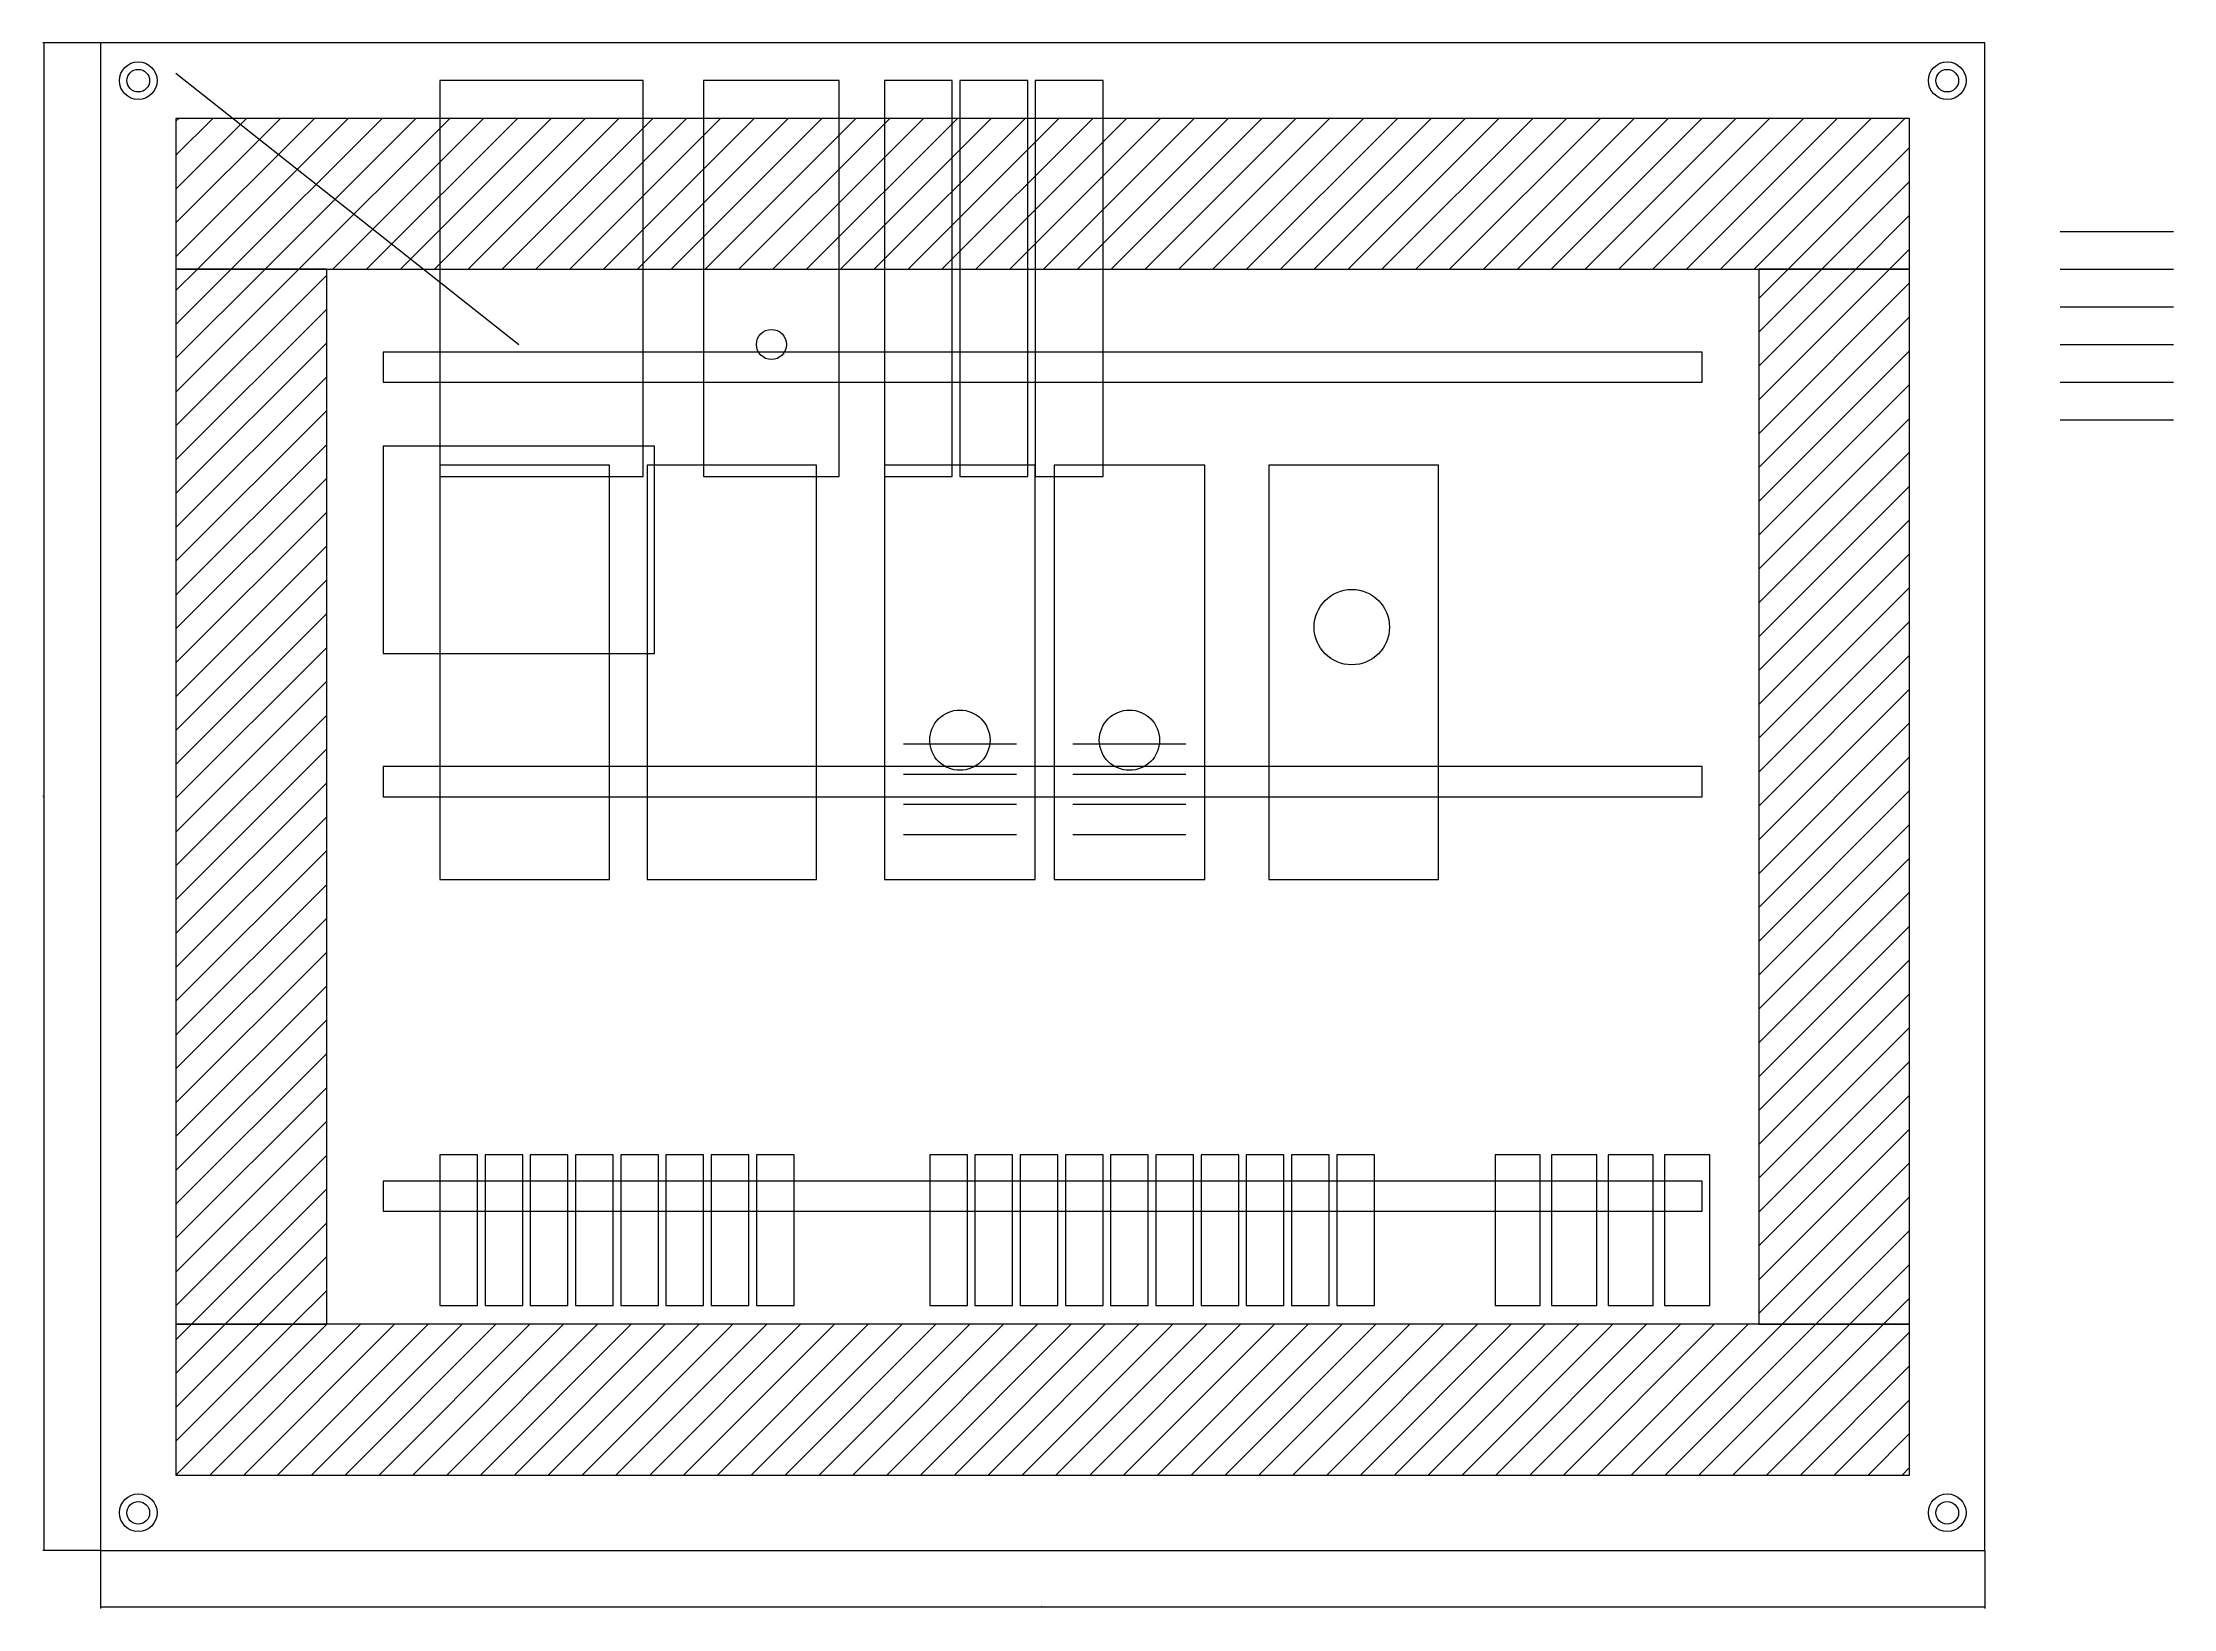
# Model space of a CAD drawing. Header units: millimetres. Extents: x -15 to 550, y -15 to 400.
import ezdxf

# ---------------------------------------------------------------- set-up
doc = ezdxf.new("R2010")
doc.units = ezdxf.units.MM
for name, color, linetype in [('COMPONENT', 4, 'Continuous'), ('DIMENSION', 8, 'Continuous'), ('DIN_RAIL', 1, 'Continuous'), ('PANEL', 7, 'Continuous'), ('TERMINAL', 3, 'Continuous'), ('WIRE', 5, 'Continuous'), ('WIRING_DUCT', 6, 'Continuous')]:
    doc.layers.add(name, color=color, linetype=linetype)
doc.styles.add('OpenSansCondensed-Light', font='OpenSansCondensed-Light.ttf')
doc.dimstyles.new('EZDXF', dxfattribs={"dimtxt": 0.25, "dimasz": 0.175, "dimexe": 0.375, "dimexo": 0.125, "dimgap": 0.1, "dimtad": 1, "dimlfac": 100, "dimzin": 12, "dimdsep": 46, "dimtxsty": 'OpenSansCondensed-Light', "dimblk": 'ARCHTICK', "dimcen": 2.5, "dimazin": 3, "dimtfac": 0.5, "dimtmove": 2, "dimatfit": 3})

# ---------------------------------------------------------------- blocks, each defined once
blk = doc.blocks.new('_ARCHTICK')
at = {"color": 0, "linetype": 'BYBLOCK', "const_width": 0.15}
blk.add_lwpolyline([(-0.5, -0.5), (0.5, 0.5)], dxfattribs=at)

msp = doc.modelspace()

# ---------------------------------------------------------------- hatches: boundary and pattern name
at = {"layer": 'WIRING_DUCT'}
h = msp.add_hatch(dxfattribs=at)
h.set_pattern_fill('ANSI31', scale=2)
h.paths.add_polyline_path([(20, 340), (480, 340), (480, 380), (20, 380)])
h = msp.add_hatch(dxfattribs=at)
h.set_pattern_fill('ANSI31', scale=2)
h.paths.add_polyline_path([(20, 60), (60, 60), (60, 340), (20, 340)])
h = msp.add_hatch(dxfattribs=at)
h.set_pattern_fill('ANSI31', scale=2)
h.paths.add_polyline_path([(440, 60), (480, 60), (480, 340), (440, 340)])
h = msp.add_hatch(dxfattribs=at)
h.set_pattern_fill('ANSI31', scale=2)
h.paths.add_polyline_path([(20, 20), (480, 20), (480, 60), (20, 60)])

# ---------------------------------------------------------------- linework, layer by layer
at = {"layer": 'COMPONENT'}
msp.add_line((520, 330), (550, 330), dxfattribs=at)
for points in [[(90, 285), (144, 285), (144, 390), (90, 390)], [(160, 285), (196, 285), (196, 390), (160, 390)], [(208, 285), (226, 285), (226, 390), (208, 390)], [(228, 285), (246, 285), (246, 390), (228, 390)], [(248, 285), (266, 285), (266, 390), (248, 390)], [(75, 238), (147, 238), (147, 293), (75, 293)], [(90, 178), (135, 178), (135, 288), (90, 288)], [(145, 178), (190, 178), (190, 288), (145, 288)], [(208, 178), (248, 178), (248, 288), (208, 288)], [(253, 178), (293, 178), (293, 288), (253, 288)], [(310, 178), (355, 178), (355, 288), (310, 288)]]:
    msp.add_lwpolyline(points, close=True, dxfattribs=at)
for centre, radius in [((178, 320), 4), ((332, 245), 10), ((228, 215), 8), ((273, 215), 8)]:
    msp.add_circle(centre, radius, dxfattribs=at)
at = {"layer": 'DIN_RAIL'}
msp.add_line((520, 340), (550, 340), dxfattribs=at)
for points in [[(75, 310), (425, 310), (425, 318), (75, 318)], [(75, 200), (425, 200), (425, 208), (75, 208)], [(75, 90), (425, 90), (425, 98), (75, 98)]]:
    msp.add_lwpolyline(points, close=True, dxfattribs=at)
at = {"layer": 'PANEL'}
msp.add_line((520, 350), (550, 350), dxfattribs=at)
msp.add_lwpolyline([(0, 0), (500, 0), (500, 400), (0, 400)], close=True, dxfattribs=at)
for centre, radius in [((10, 390), 5), ((10, 390), 3), ((490, 390), 5), ((490, 390), 3), ((10, 10), 5), ((10, 10), 3), ((490, 10), 5), ((490, 10), 3)]:
    msp.add_circle(centre, radius, dxfattribs=at)
at = {"layer": 'TERMINAL'}
msp.add_line((520, 320), (550, 320), dxfattribs=at)
for points in [[(90, 65), (100, 65), (100, 105), (90, 105)], [(102, 65), (112, 65), (112, 105), (102, 105)], [(114, 65), (124, 65), (124, 105), (114, 105)], [(126, 65), (136, 65), (136, 105), (126, 105)], [(138, 65), (148, 65), (148, 105), (138, 105)], [(150, 65), (160, 65), (160, 105), (150, 105)], [(162, 65), (172, 65), (172, 105), (162, 105)], [(174, 65), (184, 65), (184, 105), (174, 105)], [(220, 65), (230, 65), (230, 105), (220, 105)], [(232, 65), (242, 65), (242, 105), (232, 105)], [(244, 65), (254, 65), (254, 105), (244, 105)], [(256, 65), (266, 65), (266, 105), (256, 105)], [(268, 65), (278, 65), (278, 105), (268, 105)], [(280, 65), (290, 65), (290, 105), (280, 105)], [(292, 65), (302, 65), (302, 105), (292, 105)], [(304, 65), (314, 65), (314, 105), (304, 105)], [(316, 65), (326, 65), (326, 105), (316, 105)], [(328, 65), (338, 65), (338, 105), (328, 105)], [(370, 65), (382, 65), (382, 105), (370, 105)], [(385, 65), (397, 65), (397, 105), (385, 105)], [(400, 65), (412, 65), (412, 105), (400, 105)], [(415, 65), (427, 65), (427, 105), (415, 105)]]:
    msp.add_lwpolyline(points, close=True, dxfattribs=at)
at = {"layer": 'WIRE'}
for p, q in [((20, 392), (111, 320)), ((520, 300), (550, 300)), ((213, 214), (243, 214)), ((258, 214), (288, 214)), ((213, 206), (243, 206)), ((258, 206), (288, 206)), ((213, 198), (243, 198)), ((258, 198), (288, 198)), ((213, 190), (243, 190)), ((258, 190), (288, 190))]:
    msp.add_line(p, q, dxfattribs=at)
at = {"layer": 'WIRING_DUCT'}
msp.add_line((520, 310), (550, 310), dxfattribs=at)
for points in [[(20, 340), (480, 340), (480, 380), (20, 380)], [(20, 60), (60, 60), (60, 340), (20, 340)], [(440, 60), (480, 60), (480, 340), (440, 340)], [(20, 20), (480, 20), (480, 60), (20, 60)]]:
    msp.add_lwpolyline(points, close=True, dxfattribs=at)

# ---------------------------------------------------------------- dimensions: what is measured, and where the dimension line sits
at = {"layer": 'DIMENSION'}
msp.add_linear_dim(base=(-15, 0), p1=(0, 0), p2=(0, 400), angle=90, dimstyle='EZDXF', dxfattribs=at).render()
msp.add_linear_dim(base=(0, -15), p1=(0, 0), p2=(500, 0), dimstyle='EZDXF', dxfattribs=at).render()

doc.saveas('drawing.dxf')
